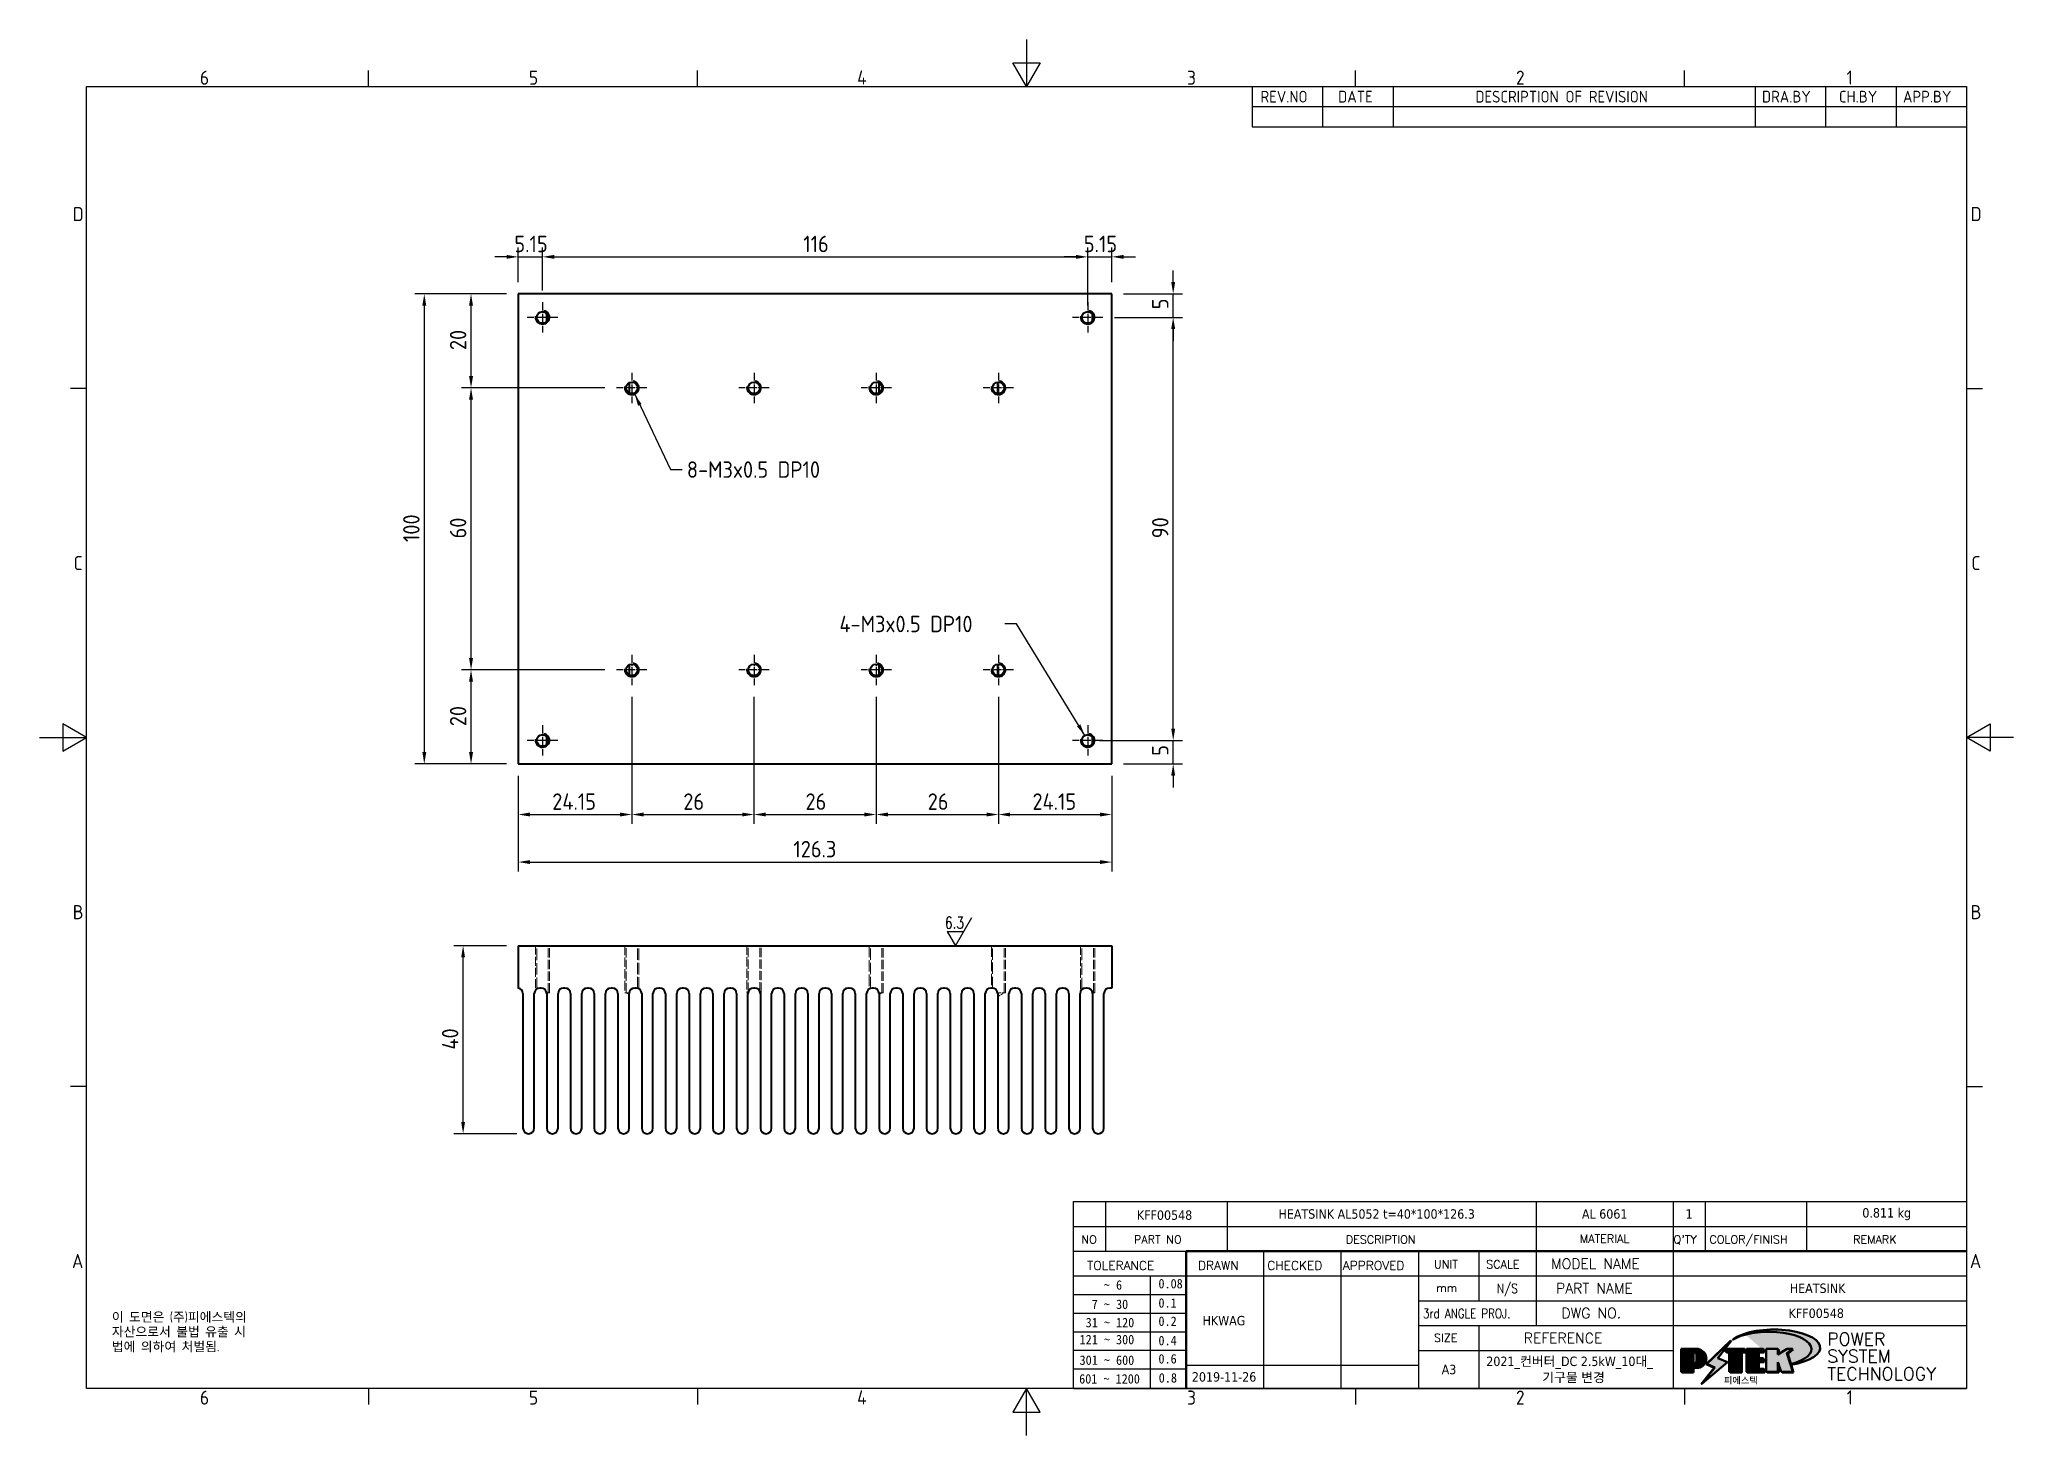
# Model space of a CAD drawing. Header units: millimetres. Extents: x 0 to 420, y 0 to 297.
import ezdxf
from ezdxf.enums import TextEntityAlignment as Align

# ---------------------------------------------------------------- set-up
doc = ezdxf.new("R2010")
doc.units = ezdxf.units.MM
doc.linetypes.add('CHAIN', pattern=[0.3543, 0.2362, -0.0295, 0.0591, -0.0295])
doc.linetypes.add('DASHED', pattern=[0.2067, 0.1654, -0.0413])
doc.layers.get('0').update_dxf_attribs({"color": 3, "lineweight": 25})
for name, color, linetype, lineweight in [('DIM', 4, 'Continuous', 25), ('가려진 것(ISO)', 2, 'DASHED', 18), ('가시적인 것(ISO)', 3, 'Continuous', 40), ('가시적인 좁은 것(ISO)', 3, 'Continuous', 35), ('경계(ISO)', 7, 'Continuous', 25), ('기호(ISO)', 5, 'Continuous', 25), ('제목(ISO)', 5, 'Continuous', 50), ('중심 표식(ISO)', 1, 'Continuous', 25), ('치수(ISO)', 2, 'Continuous', 25), ('해치(ISO)', 7, 'Continuous', 18)]:
    doc.layers.add(name, color=color, linetype=linetype, lineweight=lineweight)
doc.styles.add('HAN_291', font='')
doc.styles.add('HAN_370', font='', dxfattribs={"width": 2})
doc.styles.add('ISO Proportiona M2B', font='isocp.shx')
doc.styles.add('RC_284', font='ROMANC.shx')
doc.styles.add('RC_287', font='ROMANC.shx')
doc.styles.add('RC_292', font='ROMANC.shx')
doc.styles.add('ROMANT_294', font='romant.shx')
doc.styles.add('문자 텍스트_M2B', font='isocp.shx')
doc.styles.add('문자 텍스트_PSTEK_POSCO', font='isocp.shx')
doc.styles.add('치수 텍스트_PSTEK_POSCO', font='isocp.shx')
doc.styles.add('텍스트 스타일198', font='tahoma.ttf')
doc.styles.add('텍스트 스타일333', font='ROMANC.shx', dxfattribs={"width": 0.8})
doc.styles.add('텍스트 스타일492', font='romans.shx', dxfattribs={"width": 0.75})
doc.styles.get('HAN_291').set_extended_font_data('GulimChe')
doc.styles.get('HAN_370').set_extended_font_data('GulimChe')
doc.dimstyles.new('치수_PSTEK_POSCO', dxfattribs={"dimtxt": 3.5, "dimasz": 2.5, "dimexe": 2, "dimexo": 2.5, "dimgap": 1, "dimtad": 1, "dimrnd": 1e-08, "dimdsep": 46, "dimtxsty": '치수 텍스트_PSTEK_POSCO', "dimcen": 0.09, "dimdle": 10, "dimclrd": 7, "dimclre": 7, "dimclrt": 2, "dimadec": 1, "dimazin": 2, "dimtfac": 1, "dimtmove": 0, "dimatfit": 3, "dimfxl": 0, "dimtolj": 1, "dimlwd": -1, "dimlwe": -1, "dimarcsym": 0})
doc.dimstyles.new('치수_PSTEK_POSCO$7', dxfattribs={"dimtxt": 3.5, "dimasz": 2.5, "dimexe": 2, "dimexo": 2.5, "dimgap": 1, "dimtad": 1, "dimrnd": 1e-08, "dimdsep": 46, "dimtxsty": '치수 텍스트_PSTEK_POSCO', "dimcen": 0.09, "dimdle": 10, "dimclrd": 7, "dimclre": 7, "dimclrt": 2, "dimadec": 1, "dimazin": 2, "dimtfac": 1, "dimtmove": 0, "dimatfit": 3, "dimfxl": 0, "dimtolj": 1, "dimlwd": -1, "dimlwe": -1, "dimarcsym": 0})

msp = doc.modelspace()

# ---------------------------------------------------------------- texts
at = {"layer": '기호(ISO)', "color": 2, "char_height": 2.5, "attachment_point": 7, "style": 'ISO Proportiona M2B'}
for s, insert in [('REV.NO', (259.787, 283.583)), ('DATE', (276.314, 283.583)), ('DESCRIPTION OF REVISION', (305.507, 283.583)), ('DRA.BY', (366.476, 283.583)), ('CH.BY', (382.864, 283.583)), ('APP.BY', (396.478, 283.583))]:
    msp.add_mtext(s, dxfattribs=dict(at, insert=insert))
at = {"layer": '기호(ISO)', "color": 2, "char_height": 3.5, "attachment_point": 4, "line_spacing_factor": 0.6125, "style": '치수 텍스트_PSTEK_POSCO'}
for s, insert, width in [('{8-M3x0.5 DP10}', (137.745, 205.502), 33.79106), ('{4-M3x0.5 DP10}', (170.203, 172.647), 34.1829)]:
    msp.add_mtext(s, dxfattribs=dict(at, insert=insert, width=width))
at = {"layer": '기호(ISO)', "color": 7, "insert": (15.395, 26.228), "char_height": 2, "width": 51.24014, "attachment_point": 1, "line_spacing_factor": 0.944221, "style": '문자 텍스트_PSTEK_POSCO'}
msp.add_mtext('{이 도면은 (주)피에스텍의\\P자산으로서 불법 유출 시 \\P법에 의하여 처벌됨.}', dxfattribs=at)

# ---------------------------------------------------------------- blocks, each defined once
blk = doc.blocks.new('경계 Default Border')
at = {"layer": '경계(ISO)'}
for p, q in [((70, 287), (70, 290.4)), ((140, 287), (140, 290.4)), ((280, 287), (280, 290.4)), ((350, 287), (350, 290.4)), ((10, 222.75), (6.6, 222.75)), ((410, 222.75), (413.4, 222.75)), ((10, 74.25), (6.6, 74.25)), ((410, 74.25), (413.4, 74.25)), ((70, 10), (70, 6.6)), ((140, 10), (140, 6.6)), ((280, 10), (280, 6.6)), ((350, 10), (350, 6.6))]:
    blk.add_line(p, q, dxfattribs=at)
at = {"layer": '경계(ISO)', "flags": 128}
for points in [[(210, 297), (210, 287), (207.11, 292), (212.89, 292), (210, 287)], [(10, 10), (10, 287), (410, 287), (410, 10), (10, 10)], [(0, 148.5), (10, 148.5), (5, 151.39), (5, 145.61), (10, 148.5)], [(420, 148.5), (410, 148.5), (415, 151.39), (415, 145.61), (410, 148.5)], [(210, 0), (210, 10), (207.11, 5), (212.89, 5), (210, 10)]]:
    blk.add_lwpolyline(points, dxfattribs=at)
at = {"layer": '경계(ISO)', "color": 2, "char_height": 3, "attachment_point": 7, "style": '문자 텍스트_M2B'}
for s, insert in [('6', (34.14, 287.37)), ('5', (104.14, 287.37)), ('4', (173.97, 287.4)), ('3', (244.17, 287.37)), ('2', (314.13, 287.37)), ('1', (384.49, 287.4)), ('D', (7.08, 258.35)), ('D', (410.88, 258.35)), ('C', (7.24, 184.1)), ('C', (411.04, 184.1)), ('B', (7.08, 109.85)), ('B', (410.88, 109.85)), ('A', (6.91, 35.62)), ('A', (410.71, 35.62)), ('6', (34.14, 6.57)), ('5', (104.14, 6.57)), ('4', (173.97, 6.6)), ('3', (244.17, 6.57)), ('2', (314.13, 6.57)), ('1', (384.49, 6.6))]:
    blk.add_mtext(s, dxfattribs=dict(at, insert=insert))
blk = doc.blocks.new('제목 블록 PSTEK')
for color, points in [(252, [(317.22, 17.06), (322.03, 21.63), (322.28, 21.94), (317.05, 16.98), (318.75, 16.19), (316, 12.72), (316.34, 13), (318.92, 16.27)]), (5, [(321.62, 17.42), (319.53, 18.25), (322.45, 22.02), (317.22, 17.06), (318.92, 16.27), (316.17, 12.8)]), (1, [(324.48, 19.61), (325.24, 19.61), (325.24, 20.26), (321.23, 20.26), (321.23, 19.61), (321.98, 19.61), (321.98, 15.34), (324.48, 15.34)]), (252, [(321.98, 19.61), (321.4, 19.61), (321.4, 19.46), (321.98, 19.46)]), (252, [(324.66, 19.46), (325.42, 19.46), (325.42, 20.11), (325.24, 20.11), (325.24, 19.61), (324.48, 19.61), (324.48, 15.34), (322.16, 15.34), (322.16, 15.19), (324.66, 15.19)]), (1, [(329.23, 20.26), (325.66, 20.26), (325.66, 15.34), (329.36, 15.34), (329.36, 15.99), (328.11, 15.99), (328.11, 17.56), (329.23, 17.56), (329.23, 18.26), (328.11, 18.26), (328.11, 19.61), (329.23, 19.61)]), (252, [(328.29, 19.46), (329.41, 19.46), (329.41, 20.11), (329.23, 20.11), (329.23, 19.61), (328.11, 19.61), (328.11, 18.26), (328.29, 18.26)]), (252, [(328.29, 17.42), (329.41, 17.42), (329.41, 18.11), (329.23, 18.11), (329.23, 17.56), (328.11, 17.56), (328.11, 15.99), (328.29, 15.99)]), (1, [(332.33, 20.26), (329.86, 20.26), (329.86, 15.34), (332.33, 15.34), (332.33, 17.43), (333.07, 15.34), (335.49, 15.34), (334.25, 19.31), (335.44, 20.26), (334.31, 20.26), (332.33, 19)]), (252, [(332.51, 16.93), (332.33, 17.43), (332.33, 15.34), (330.04, 15.34), (330.04, 15.19), (332.51, 15.19)]), (252, [(332.51, 20.11), (332.33, 20.11), (332.33, 19), (332.51, 19.11)]), (252, [(335.62, 20.11), (335.25, 20.11), (334.25, 19.31), (335.49, 15.34), (333.2, 15.34), (333.25, 15.19), (335.66, 15.19), (334.43, 19.16)]), (252, [(329.54, 15.85), (329.36, 15.85), (329.36, 15.34), (325.83, 15.34), (325.83, 15.19), (329.54, 15.19)])]:
    blk.add_hatch(color=color).paths.add_polyline_path(points)
h = blk.add_hatch(color=1)
edge = h.paths.add_edge_path(flags=0)
edge.add_line((314.22, 19.61), (314.22, 17))
edge.add_line((314.22, 17), (314.35, 17))
edge.add_arc((314.35, 17.65), 0.651, 270, 360)
edge.add_line((315, 17.65), (315, 18.96))
edge.add_arc((314.35, 18.96), 0.651, 0, 90)
edge.add_line((314.35, 19.61), (314.22, 19.61))
edge = h.paths.add_edge_path()
edge.add_arc((314.98, 18.29), 1.97, 270, 450)
edge.add_line((314.98, 20.26), (311.77, 20.26))
edge.add_line((311.77, 20.26), (311.77, 15.34))
edge.add_line((311.77, 15.34), (314.22, 15.34))
edge.add_line((314.22, 15.34), (314.22, 16.32))
edge.add_line((314.22, 16.32), (314.98, 16.32))
h = blk.add_hatch(color=252)
edge = h.paths.add_edge_path()
edge.add_arc((314.98, 18.29), 1.97, 270, 406.8279)
edge.add_arc((315.16, 18.14), 1.97, -90, 53.561, ccw=False)
edge.add_line((315.16, 16.17), (314.4, 16.17))
edge.add_line((314.4, 16.17), (314.4, 15.19))
edge.add_line((314.4, 15.19), (311.94, 15.19))
edge.add_line((311.94, 15.19), (311.94, 15.34))
edge.add_line((311.94, 15.34), (314.22, 15.34))
edge.add_line((314.22, 15.34), (314.22, 16.32))
edge.add_line((314.22, 16.32), (314.98, 16.32))
h = blk.add_hatch(color=252)
edge = h.paths.add_edge_path()
edge.add_line((314.4, 19.46), (314.53, 19.46))
edge.add_arc((314.53, 18.81), 0.651, 60.4189, 90, ccw=False)
edge.add_arc((314.35, 18.96), 0.651, 39.9699, 90)
edge.add_line((314.35, 19.61), (314.22, 19.61))
edge.add_line((314.22, 19.61), (314.22, 17))
edge.add_line((314.22, 17), (314.35, 17))
edge.add_arc((314.35, 17.65), 0.651, 270, 274.6931)
edge.add_line((314.4, 17), (314.4, 19.46))
at = {"layer": '해치(ISO)', "true_color": 0x27d1fc}
h = blk.add_hatch(color=140, dxfattribs=at)
edge = h.paths.add_edge_path()
edge.add_ellipse((330.37, 20.16), major_axis=(9.1, 0), ratio=0.40699, start_angle=301.3098, end_angle=507.7437)
edge.add_ellipse((331.53, 20.46), major_axis=(-9.82, 0), ratio=0.39426, start_angle=111.5121, end_angle=334.4703, ccw=False)
edge.add_line((335.14, 16.86), (335.1, 16.99))
at = {"color": 180}
for p, q in [((182.48, 11.79), (182.48, 51.57)), ((182.48, 51.57), (372.48, 51.57)), ((189.27, 51.57), (189.27, 41.01)), ((215.22, 41.01), (215.22, 51.57)), ((280.88, 51.57), (280.88, 41.01)), ((310.09, 51.57), (310.09, 41.01)), ((316.9, 51.57), (316.9, 41.01)), ((338.46, 51.57), (338.46, 41.01)), ((372.48, 51.57), (372.48, 11.79)), ((182.48, 46.29), (372.48, 46.29)), ((182.48, 41.01), (206.45, 41.01)), ((222.94, 11.79), (222.94, 41.01)), ((239.43, 11.79), (239.43, 41.01)), ((255.92, 11.79), (255.92, 41.01)), ((268.69, 41.01), (268.69, 30.45)), ((280.88, 41.01), (280.88, 25.17)), ((310.09, 41.01), (310.09, 11.79)), ((182.48, 35.73), (206.45, 35.73)), ((198.86, 12.03), (198.86, 35.73)), ((206.45, 35.73), (372.48, 35.73)), ((182.48, 31.78), (206.45, 31.78)), ((255.92, 30.45), (372.48, 30.45)), ((182.48, 27.83), (206.45, 27.83)), ((182.48, 23.88), (206.45, 23.88)), ((255.92, 25.17), (372.48, 25.17)), ((268.69, 25.17), (268.69, 11.79)), ((182.48, 19.93), (206.45, 19.93)), ((255.92, 19.89), (310.09, 19.89)), ((182.48, 15.98), (206.45, 15.98)), ((206.45, 16.74), (255.92, 16.74)), ((182.48, 11.79), (372.48, 11.79))]:
    blk.add_line(p, q, dxfattribs=at)
at = {"color": 7, "lineweight": 50}
for p, q in [((206.45, 11.79), (206.45, 41.01)), ((206.45, 41.01), (372.48, 41.01))]:
    blk.add_line(p, q, dxfattribs=at)
at = {"color": 7}
for p, q in [((322.28, 21.94), (317.05, 16.98)), ((322.45, 22.02), (317.22, 17.06)), ((317.22, 17.06), (322.03, 21.63)), ((319.53, 18.25), (322.45, 22.02)), ((322.03, 21.63), (322.28, 21.94)), ((314.98, 20.26), (311.77, 20.26)), ((311.77, 20.26), (311.77, 15.34)), ((314.98, 20.26), (311.77, 20.26)), ((311.77, 20.26), (311.77, 15.34)), ((314.22, 17), (314.22, 19.61)), ((314.22, 19.61), (314.35, 19.61)), ((314.35, 19.61), (314.22, 19.61)), ((314.22, 19.61), (314.22, 17)), ((314.22, 17), (314.22, 19.61)), ((314.22, 19.61), (314.35, 19.61)), ((314.35, 17), (314.22, 17)), ((314.22, 17), (314.35, 17)), ((314.35, 17), (314.22, 17)), ((314.4, 19.46), (314.53, 19.46)), ((314.4, 17), (314.4, 19.46)), ((315, 18.96), (315, 17.65)), ((315, 18.96), (315, 17.65)), ((316.17, 12.8), (321.62, 17.42)), ((317.05, 16.98), (318.75, 16.19)), ((318.92, 16.27), (317.22, 17.06)), ((317.22, 17.06), (318.92, 16.27)), ((321.62, 17.42), (319.53, 18.25)), ((325.24, 20.26), (321.23, 20.26)), ((321.23, 20.26), (321.23, 19.61)), ((325.24, 20.26), (321.23, 20.26)), ((321.23, 20.26), (321.23, 19.61)), ((321.23, 19.61), (321.98, 19.61)), ((321.23, 19.61), (321.98, 19.61)), ((321.4, 19.61), (321.4, 19.46)), ((321.98, 19.61), (321.4, 19.61)), ((321.4, 19.46), (321.98, 19.46)), ((321.98, 19.61), (321.98, 15.34)), ((321.98, 19.46), (321.98, 19.61)), ((321.98, 19.61), (321.98, 15.34)), ((324.48, 19.61), (325.24, 19.61)), ((324.48, 15.34), (324.48, 19.61)), ((325.24, 19.61), (324.48, 19.61)), ((324.48, 19.61), (324.48, 15.34)), ((324.48, 19.61), (325.24, 19.61)), ((324.48, 15.34), (324.48, 19.61)), ((324.66, 19.46), (325.42, 19.46)), ((324.66, 15.19), (324.66, 19.46)), ((325.24, 19.61), (325.24, 20.26)), ((325.24, 19.61), (325.24, 20.26)), ((325.42, 20.11), (325.24, 20.11)), ((325.24, 20.11), (325.24, 19.61)), ((325.42, 19.46), (325.42, 20.11)), ((329.23, 20.26), (325.66, 20.26)), ((325.66, 20.26), (325.66, 15.34)), ((325.66, 20.26), (325.66, 15.34)), ((329.23, 20.26), (325.66, 20.26)), ((328.11, 18.26), (328.11, 19.61)), ((328.11, 19.61), (329.23, 19.61)), ((329.23, 19.61), (328.11, 19.61)), ((328.11, 19.61), (328.11, 18.26)), ((328.11, 18.26), (328.11, 19.61)), ((328.11, 19.61), (329.23, 19.61)), ((329.23, 18.26), (328.11, 18.26)), ((328.11, 18.26), (328.29, 18.26)), ((329.23, 18.26), (328.11, 18.26)), ((328.11, 17.56), (329.23, 17.56)), ((328.11, 15.99), (328.11, 17.56)), ((329.23, 17.56), (328.11, 17.56)), ((328.11, 17.56), (328.11, 15.99)), ((328.11, 17.56), (329.23, 17.56)), ((328.11, 15.99), (328.11, 17.56)), ((328.29, 18.26), (328.29, 19.46)), ((328.29, 19.46), (329.41, 19.46)), ((328.29, 15.99), (328.29, 17.42)), ((328.29, 17.42), (329.41, 17.42)), ((329.23, 19.61), (329.23, 20.26)), ((329.23, 19.61), (329.23, 20.26)), ((329.41, 20.11), (329.23, 20.11)), ((329.23, 20.11), (329.23, 19.61)), ((329.23, 17.56), (329.23, 18.26)), ((329.23, 17.56), (329.23, 18.26)), ((329.41, 18.11), (329.23, 18.11)), ((329.23, 18.11), (329.23, 17.56)), ((329.41, 19.46), (329.41, 20.11)), ((329.41, 17.42), (329.41, 18.11)), ((332.33, 20.26), (329.86, 20.26)), ((329.86, 20.26), (329.86, 15.34)), ((329.86, 20.26), (329.86, 15.34)), ((332.33, 20.26), (329.86, 20.26)), ((334.31, 20.26), (332.33, 19)), ((332.33, 19), (332.33, 20.26)), ((334.31, 20.26), (332.33, 19)), ((332.33, 19), (332.33, 20.26)), ((332.51, 20.11), (332.33, 20.11)), ((332.33, 20.11), (332.33, 19)), ((332.33, 19), (332.51, 19.11)), ((332.33, 17.43), (333.07, 15.34)), ((332.33, 15.34), (332.33, 17.43)), ((332.51, 16.93), (332.33, 17.43)), ((332.33, 17.43), (332.33, 15.34)), ((332.33, 17.43), (333.07, 15.34)), ((332.33, 15.34), (332.33, 17.43)), ((332.51, 19.11), (332.51, 20.11)), ((332.51, 15.19), (332.51, 16.93)), ((334.25, 19.31), (335.44, 20.26)), ((334.25, 19.31), (335.44, 20.26)), ((335.25, 20.11), (334.25, 19.31)), ((335.49, 15.34), (334.25, 19.31)), ((334.25, 19.31), (335.49, 15.34)), ((335.49, 15.34), (334.25, 19.31)), ((335.44, 20.26), (334.31, 20.26)), ((335.44, 20.26), (334.31, 20.26)), ((334.43, 19.16), (335.62, 20.11)), ((335.66, 15.19), (334.43, 19.16)), ((335.62, 20.11), (335.25, 20.11)), ((345.04, 17.5), (344.99, 17.69)), ((311.77, 15.34), (314.22, 15.34)), ((311.77, 15.34), (314.22, 15.34)), ((314.22, 15.34), (311.94, 15.34)), ((311.94, 15.34), (311.94, 15.19)), ((311.94, 15.19), (314.4, 15.19)), ((314.22, 16.32), (314.98, 16.32)), ((314.22, 15.34), (314.22, 16.32)), ((314.98, 16.32), (314.22, 16.32)), ((314.22, 16.32), (314.22, 15.34)), ((314.22, 16.32), (314.98, 16.32)), ((314.22, 15.34), (314.22, 16.32)), ((314.4, 16.17), (315.16, 16.17)), ((314.4, 15.19), (314.4, 16.17)), ((318.75, 16.19), (316, 12.72)), ((316, 12.72), (316.34, 13)), ((318.92, 16.27), (316.17, 12.8)), ((316.34, 13), (318.92, 16.27)), ((321.98, 15.34), (324.48, 15.34)), ((321.98, 15.34), (324.48, 15.34)), ((324.48, 15.34), (322.16, 15.34)), ((322.16, 15.34), (322.16, 15.19)), ((322.16, 15.19), (324.66, 15.19)), ((325.66, 15.34), (329.36, 15.34)), ((325.66, 15.34), (329.36, 15.34)), ((329.36, 15.34), (325.83, 15.34)), ((325.83, 15.34), (325.83, 15.19)), ((325.83, 15.19), (329.54, 15.19)), ((329.36, 15.99), (328.11, 15.99)), ((328.11, 15.99), (328.29, 15.99)), ((329.36, 15.99), (328.11, 15.99)), ((329.36, 15.34), (329.36, 15.99)), ((329.36, 15.34), (329.36, 15.99)), ((329.54, 15.85), (329.36, 15.85)), ((329.36, 15.85), (329.36, 15.34)), ((329.54, 15.19), (329.54, 15.85)), ((329.86, 15.34), (332.33, 15.34)), ((329.86, 15.34), (332.33, 15.34)), ((332.33, 15.34), (330.04, 15.34)), ((330.04, 15.34), (330.04, 15.19)), ((330.04, 15.19), (332.51, 15.19)), ((333.07, 15.34), (335.49, 15.34)), ((333.07, 15.34), (335.49, 15.34)), ((335.49, 15.34), (333.2, 15.34)), ((333.2, 15.34), (333.25, 15.19)), ((333.25, 15.19), (335.66, 15.19))]:
    blk.add_line(p, q, dxfattribs=at)
at = {"color": 5}
for p, q in [((322.45, 22.02), (317.22, 17.06)), ((319.53, 18.25), (322.45, 22.02)), ((316.17, 12.8), (321.62, 17.42)), ((317.22, 17.06), (318.92, 16.27)), ((321.62, 17.42), (319.53, 18.25)), ((318.92, 16.27), (316.17, 12.8))]:
    blk.add_line(p, q, dxfattribs=at)
at = {"color": 1}
for p, q in [((314.98, 20.26), (311.77, 20.26)), ((311.77, 20.26), (311.77, 15.34)), ((314.22, 17), (314.22, 19.61)), ((314.22, 19.61), (314.35, 19.61)), ((314.35, 17), (314.22, 17)), ((315, 18.96), (315, 17.65)), ((325.24, 20.26), (321.23, 20.26)), ((321.23, 20.26), (321.23, 19.61)), ((321.23, 19.61), (321.98, 19.61)), ((321.98, 19.61), (321.98, 15.34)), ((324.48, 19.61), (325.24, 19.61)), ((324.48, 15.34), (324.48, 19.61)), ((325.24, 19.61), (325.24, 20.26)), ((329.23, 20.26), (325.66, 20.26)), ((325.66, 20.26), (325.66, 15.34)), ((328.11, 18.26), (328.11, 19.61)), ((328.11, 19.61), (329.23, 19.61)), ((329.23, 18.26), (328.11, 18.26)), ((328.11, 17.56), (329.23, 17.56)), ((328.11, 15.99), (328.11, 17.56)), ((329.23, 19.61), (329.23, 20.26)), ((329.23, 17.56), (329.23, 18.26)), ((332.33, 20.26), (329.86, 20.26)), ((329.86, 20.26), (329.86, 15.34)), ((334.31, 20.26), (332.33, 19)), ((332.33, 19), (332.33, 20.26)), ((332.33, 17.43), (333.07, 15.34)), ((332.33, 15.34), (332.33, 17.43)), ((334.25, 19.31), (335.44, 20.26)), ((335.49, 15.34), (334.25, 19.31)), ((335.44, 20.26), (334.31, 20.26)), ((311.77, 15.34), (314.22, 15.34)), ((314.22, 16.32), (314.98, 16.32)), ((314.22, 15.34), (314.22, 16.32)), ((321.98, 15.34), (324.48, 15.34)), ((325.66, 15.34), (329.36, 15.34)), ((329.36, 15.99), (328.11, 15.99)), ((329.36, 15.34), (329.36, 15.99)), ((329.86, 15.34), (332.33, 15.34)), ((333.07, 15.34), (335.49, 15.34))]:
    blk.add_line(p, q, dxfattribs=at)
at = {"color": 7}
for centre, radius, start, end in [((314.35, 18.96), 0.651, 0, 90), ((314.35, 18.96), 0.651, 39.9699, 90), ((314.35, 18.96), 0.651, 0, 90), ((314.35, 17.65), 0.651, 270, 0), ((314.35, 17.65), 0.651, 270, 0), ((314.35, 17.65), 0.651, 270, 274.6931), ((314.53, 18.81), 0.651, 60.4189, 90), ((314.98, 18.29), 1.97, 270, 90), ((314.98, 18.29), 1.97, 270, 90), ((314.98, 18.29), 1.97, 270, 46.8279), ((315.16, 18.14), 1.97, 270, 53.561)]:
    blk.add_arc(centre, radius, start, end, dxfattribs=at)
at = {"color": 1}
for centre, radius, start, end in [((314.35, 18.96), 0.651, 0, 90), ((314.35, 17.65), 0.651, 270, 0), ((314.98, 18.29), 1.97, 270, 90)]:
    blk.add_arc(centre, radius, start, end, dxfattribs=at)
at = {"layer": '제목(ISO)', "lineweight": 18}
blk.add_line((182.48, 35.73), (182.48, 11.79), dxfattribs=at)
at = {"layer": '제목(ISO)'}
for p, q in [((322.28, 21.94), (317.05, 16.98)), ((322.45, 22.02), (317.22, 17.06)), ((317.22, 17.06), (322.03, 21.63)), ((319.53, 18.25), (322.45, 22.02)), ((322.03, 21.63), (322.28, 21.94)), ((314.98, 20.26), (311.77, 20.26)), ((311.77, 20.26), (311.77, 15.34)), ((314.22, 17), (314.22, 19.61)), ((314.22, 19.61), (314.35, 19.61)), ((314.35, 19.61), (314.22, 19.61)), ((314.22, 19.61), (314.22, 17)), ((314.35, 17), (314.22, 17)), ((314.22, 17), (314.35, 17)), ((314.4, 19.46), (314.53, 19.46)), ((314.4, 17), (314.4, 19.46)), ((315, 18.96), (315, 17.65)), ((316.17, 12.8), (321.62, 17.42)), ((317.05, 16.98), (318.75, 16.19)), ((317.22, 17.06), (318.92, 16.27)), ((318.92, 16.27), (317.22, 17.06)), ((321.62, 17.42), (319.53, 18.25)), ((325.24, 20.26), (321.23, 20.26)), ((321.23, 20.26), (321.23, 19.61)), ((321.23, 19.61), (321.98, 19.61)), ((321.98, 19.61), (321.4, 19.61)), ((321.4, 19.61), (321.4, 19.46)), ((321.4, 19.46), (321.98, 19.46)), ((321.98, 19.61), (321.98, 15.34)), ((321.98, 19.46), (321.98, 19.61)), ((324.48, 19.61), (325.24, 19.61)), ((324.48, 15.34), (324.48, 19.61)), ((325.24, 19.61), (324.48, 19.61)), ((324.48, 19.61), (324.48, 15.34)), ((324.66, 19.46), (325.42, 19.46)), ((324.66, 15.19), (324.66, 19.46)), ((325.24, 19.61), (325.24, 20.26)), ((325.42, 20.11), (325.24, 20.11)), ((325.24, 20.11), (325.24, 19.61)), ((325.42, 19.46), (325.42, 20.11)), ((329.23, 20.26), (325.66, 20.26)), ((325.66, 20.26), (325.66, 15.34)), ((328.11, 18.26), (328.11, 19.61)), ((328.11, 19.61), (329.23, 19.61)), ((329.23, 19.61), (328.11, 19.61)), ((328.11, 19.61), (328.11, 18.26)), ((329.23, 18.26), (328.11, 18.26)), ((328.11, 18.26), (328.29, 18.26)), ((328.11, 15.99), (328.11, 17.56)), ((328.11, 17.56), (329.23, 17.56)), ((329.23, 17.56), (328.11, 17.56)), ((328.11, 17.56), (328.11, 15.99)), ((328.29, 19.46), (329.41, 19.46)), ((328.29, 18.26), (328.29, 19.46)), ((328.29, 17.42), (329.41, 17.42)), ((328.29, 15.99), (328.29, 17.42)), ((329.23, 19.61), (329.23, 20.26)), ((329.41, 20.11), (329.23, 20.11)), ((329.23, 20.11), (329.23, 19.61)), ((329.23, 17.56), (329.23, 18.26)), ((329.41, 18.11), (329.23, 18.11)), ((329.23, 18.11), (329.23, 17.56)), ((329.41, 19.46), (329.41, 20.11)), ((329.41, 17.42), (329.41, 18.11)), ((332.33, 20.26), (329.86, 20.26)), ((329.86, 20.26), (329.86, 15.34)), ((334.31, 20.26), (332.33, 19)), ((332.33, 19), (332.33, 20.26)), ((332.51, 20.11), (332.33, 20.11)), ((332.33, 20.11), (332.33, 19)), ((332.33, 19), (332.51, 19.11)), ((332.33, 15.34), (332.33, 17.43)), ((332.33, 17.43), (333.07, 15.34)), ((332.51, 16.93), (332.33, 17.43)), ((332.33, 17.43), (332.33, 15.34)), ((332.51, 19.11), (332.51, 20.11)), ((332.51, 15.19), (332.51, 16.93)), ((334.25, 19.31), (335.44, 20.26)), ((335.25, 20.11), (334.25, 19.31)), ((335.49, 15.34), (334.25, 19.31)), ((334.25, 19.31), (335.49, 15.34)), ((335.44, 20.26), (334.31, 20.26)), ((334.43, 19.16), (335.62, 20.11)), ((335.66, 15.19), (334.43, 19.16)), ((335.62, 20.11), (335.25, 20.11)), ((311.77, 15.34), (314.22, 15.34)), ((314.22, 15.34), (311.94, 15.34)), ((311.94, 15.34), (311.94, 15.19)), ((311.94, 15.19), (314.4, 15.19)), ((314.22, 15.34), (314.22, 16.32)), ((314.22, 16.32), (314.98, 16.32)), ((314.98, 16.32), (314.22, 16.32)), ((314.22, 16.32), (314.22, 15.34)), ((314.4, 15.19), (314.4, 16.17)), ((314.4, 16.17), (315.16, 16.17)), ((318.75, 16.19), (316, 12.72)), ((316, 12.72), (316.34, 13)), ((318.92, 16.27), (316.17, 12.8)), ((316.34, 13), (318.92, 16.27)), ((321.98, 15.34), (324.48, 15.34)), ((324.48, 15.34), (322.16, 15.34)), ((322.16, 15.34), (322.16, 15.19)), ((322.16, 15.19), (324.66, 15.19)), ((325.66, 15.34), (329.36, 15.34)), ((329.36, 15.34), (325.83, 15.34)), ((325.83, 15.34), (325.83, 15.19)), ((325.83, 15.19), (329.54, 15.19)), ((329.36, 15.99), (328.11, 15.99)), ((328.11, 15.99), (328.29, 15.99)), ((329.36, 15.34), (329.36, 15.99)), ((329.54, 15.85), (329.36, 15.85)), ((329.36, 15.85), (329.36, 15.34)), ((329.54, 15.19), (329.54, 15.85)), ((329.86, 15.34), (332.33, 15.34)), ((332.33, 15.34), (330.04, 15.34)), ((330.04, 15.34), (330.04, 15.19)), ((330.04, 15.19), (332.51, 15.19)), ((333.07, 15.34), (335.49, 15.34)), ((335.49, 15.34), (333.2, 15.34)), ((333.2, 15.34), (333.25, 15.19)), ((333.25, 15.19), (335.66, 15.19))]:
    blk.add_line(p, q, dxfattribs=at)
at = {"layer": '제목(ISO)', "color": 4}
blk.add_line((335.14, 16.86), (335.1, 16.99), dxfattribs=at)
at = {"layer": '제목(ISO)'}
for centre, radius, start, end in [((314.35, 18.96), 0.651, 0, 90), ((314.35, 18.96), 0.651, 39.9699, 90), ((314.35, 17.65), 0.651, 270, 0), ((314.35, 17.65), 0.651, 270, 274.6931), ((314.53, 18.81), 0.651, 60.4189, 90), ((314.98, 18.29), 1.97, 46.8279, 90), ((314.98, 18.29), 1.97, 270, 46.8279), ((314.98, 18.29), 1.97, 270, 46.8279), ((315.16, 18.14), 1.97, 270, 53.561)]:
    blk.add_arc(centre, radius, start, end, dxfattribs=at)
at = {"layer": '제목(ISO)', "color": 4}
for centre, major_axis, ratio, start_param, end_param in [((331.53, 20.46), (9.82, 0), 0.39426, 5.087845, 8.9792), ((330.37, 20.16), (9.1, 0), 0.40699, 5.258849, 8.861799)]:
    blk.add_ellipse(centre, major_axis=major_axis, ratio=ratio, start_param=start_param, end_param=end_param, dxfattribs=at)
at = {"color": 2}
for s, height, style, p in [('NO', 1.742, 'RC_284', (184.14, 42.62)), ('PART NO', 1.742, 'RC_284', (195.34, 42.62)), ('DESCRIPTION', 1.7424, 'RC_284', (240.4, 42.62)), ("Q'TY", 1.742, 'RC_284', (310.14, 42.62)), ('COLOR/FINISH', 1.7424, 'RC_284', (317.77, 42.62)), ('REMARK', 1.742, 'RC_284', (348.35, 42.62)), (' TOLERANCE', 1.9, 'RC_287', (184.09, 37.01)), ('DRAWN', 1.9, 'RC_287', (208.98, 37.01)), ('CHECKED', 1.9, 'RC_287', (223.69, 37.01)), ('APPROVED', 1.9, 'RC_287', (239.78, 37.01)), ('UNIT', 1.742, 'RC_284', (259.17, 37.34)), ('SCALE', 1.742, 'RC_284', (270.29, 37.34)), ('MODEL NAME', 2.178, 'RC_292', (284.1, 37.25)), ('    ~ 6', 2, 'HAN_291', (183.77, 32.82)), ('0.08', 2, 'HAN_291', (200.55, 33.1)), ('PART NAME', 2.178, 'RC_292', (285.14, 32.03)), ('  7 ~ 30', 2, 'HAN_291', (183.77, 28.71)), ('0.1', 2, 'HAN_291', (200.55, 28.99)), ('mm', 1.742, 'RC_284', (259.65, 32.35)), (' 31 ~ 120', 2, 'HAN_291', (183.77, 24.83)), ('0.2', 2, 'HAN_291', (200.55, 25.11)), (' DWG NO.', 2.178, 'RC_292', (284.81, 26.75)), ('121 ~ 300', 2, 'HAN_291', (183.77, 21.21)), ('0.4', 2, 'HAN_291', (200.55, 21)), ('SIZE', 1.742, 'RC_284', (259.17, 21.69)), ('REFERENCE', 2.178, 'RC_292', (278.27, 21.43)), ('301 ~ 600', 2, 'HAN_291', (183.77, 16.83)), ('0.6', 2, 'HAN_291', (200.55, 17.12)), ('601 ~ 1200', 2, 'HAN_291', (183.68, 12.85)), ('0.8', 2, 'HAN_291', (200.61, 13.06))]:
    blk.add_text(s, height=height, dxfattribs=dict(at, style=style)).set_placement(p)
at = {"color": 2, "style": 'RC_284'}
blk.add_text('MATERIAL', height=1.742, dxfattribs=at).set_placement((295.48, 43.65), align=Align.MIDDLE_CENTER)
at = {"color": 7, "style": '텍스트 스타일333', "width": 0.8}
blk.add_text('N/S', height=2, dxfattribs=at).set_placement((274.78, 33.09), align=Align.MIDDLE_CENTER)
at = {"color": 2, "style": '텍스트 스타일333', "width": 0.8}
blk.add_text('3rd ANGLE PROJ.', height=2, dxfattribs=at).set_placement((256.84, 26.76))
at = {"color": 7, "style": 'ROMANT_294'}
for s, p in [('POWER', (342.83, 20.97)), ('SYSTEM', (342.83, 17.33)), ('TECHNOLOGY', (342.83, 13.57))]:
    blk.add_text(s, height=2.7, dxfattribs=at).set_placement(p)
at = {"color": 7, "insert": (320.85, 14.21), "char_height": 1.4, "attachment_point": 1, "line_spacing_factor": 0.332, "style": 'HAN_370'}
blk.add_mtext('\\fHY견고딕|b0|i0;\\H1.4000;피에스텍', dxfattribs=at)
at = {"layer": '제목(ISO)', "color": 7, "style": '텍스트 스타일198'}
for tag, p in [('질량\\P3;_001', (350.3, 48.16)), ('부품_번호_001', (195.97, 47.68)), ('설명_001', (226.09, 47.92)), ('재질_001', (290.65, 47.93)), ("3._Q'TY_001", (312.71, 47.92)), ('제목_001', (334.88, 32.12)), ('설계자_001', (209.94, 25.23)), ('부품_번호_001', (334.63, 26.81)), ('시트_크기_001', (260.81, 14.84)), ('프로젝트_001', (270.3, 16.58)), ('작성_날짜_001', (207.66, 13.27)), ('프로젝트_002', (282.22, 13.15))]:
    blk.add_attdef(tag, p, '', height=2, dxfattribs=at)
for tag, p in [('4._COLOR', (327.68, 48.93)), ('1._MODEL_NAME', (341.23, 38.37)), ('점검자', (231.18, 26.23)), ('엔지니어링_승인자', (247.67, 26.23)), ('점검_날짜', (231.18, 14.27)), ('엔지니어링_승인_날짜', (247.67, 14.27))]:
    blk.add_attdef(tag, text='', height=2, dxfattribs=at).set_placement(p, align=Align.MIDDLE_CENTER)
blk = doc.blocks.new('*D21')
at = {"layer": 'Defpoints', "color": 0, "transparency": 16777216}
for p in [(107.02, 250.75), (101.87, 242.88), (107.02, 241.11)]:
    blk.add_point(p, dxfattribs=at)
at = {"layer": '치수(ISO)', "color": 7, "transparency": 16777216}
for p, q in [((101.87, 245.38), (101.87, 252.75)), ((107.02, 243.61), (107.02, 252.75)), ((99.37, 250.75), (96.87, 250.75)), ((101.87, 250.75), (107.02, 250.75)), ((109.52, 250.75), (112.02, 250.75))]:
    blk.add_line(p, q, dxfattribs=at)
for points in [[(99.37, 251.17), (99.37, 250.34), (101.87, 250.75)], [(109.52, 251.17), (109.52, 250.34), (107.02, 250.75)]]:
    blk.add_solid(points, dxfattribs=at)
at = {"layer": '치수(ISO)', "color": 2, "transparency": 16777216, "insert": (101.05, 253.5), "char_height": 3.5, "attachment_point": 4, "style": '치수 텍스트_PSTEK_POSCO'}
blk.add_mtext('\\A1;5.15', dxfattribs=at)
blk = doc.blocks.new('*D22')
at = {"layer": 'Defpoints', "color": 0, "transparency": 16777216}
for p in [(223.02, 250.75), (107.02, 241.11), (223.02, 237.88)]:
    blk.add_point(p, dxfattribs=at)
at = {"layer": '치수(ISO)', "color": 7, "transparency": 16777216}
for p, q in [((107.02, 243.61), (107.02, 252.75)), ((223.02, 240.38), (223.02, 252.75)), ((109.52, 250.75), (220.52, 250.75))]:
    blk.add_line(p, q, dxfattribs=at)
for points in [[(109.52, 251.17), (109.52, 250.34), (107.02, 250.75)], [(220.52, 251.17), (220.52, 250.34), (223.02, 250.75)]]:
    blk.add_solid(points, dxfattribs=at)
at = {"layer": '치수(ISO)', "color": 2, "transparency": 16777216, "insert": (162.5, 253.5), "char_height": 3.5, "attachment_point": 4, "style": '치수 텍스트_PSTEK_POSCO'}
blk.add_mtext('\\A1;116', dxfattribs=at)
blk = doc.blocks.new('*D23')
at = {"layer": 'Defpoints', "color": 0, "transparency": 16777216}
for p in [(228.17, 250.75), (228.17, 242.88), (223.02, 237.88)]:
    blk.add_point(p, dxfattribs=at)
at = {"layer": '치수(ISO)', "color": 7, "transparency": 16777216}
for p, q in [((223.02, 240.38), (223.02, 252.75)), ((228.17, 245.38), (228.17, 252.75)), ((220.52, 250.75), (218.02, 250.75)), ((223.02, 250.75), (228.17, 250.75)), ((230.67, 250.75), (233.17, 250.75))]:
    blk.add_line(p, q, dxfattribs=at)
for points in [[(220.52, 251.17), (220.52, 250.34), (223.02, 250.75)], [(230.67, 251.17), (230.67, 250.34), (228.17, 250.75)]]:
    blk.add_solid(points, dxfattribs=at)
at = {"layer": '치수(ISO)', "color": 2, "transparency": 16777216, "insert": (222.2, 253.5), "char_height": 3.5, "attachment_point": 4, "style": '치수 텍스트_PSTEK_POSCO'}
blk.add_mtext('\\A1;5.15', dxfattribs=at)
blk = doc.blocks.new('*D24')
at = {"layer": 'Defpoints', "color": 0, "transparency": 16777216}
for p in [(91.82, 242.88), (101.87, 242.88), (122.79, 222.88)]:
    blk.add_point(p, dxfattribs=at)
at = {"layer": '치수(ISO)', "color": 7, "transparency": 16777216}
for p, q in [((99.37, 242.88), (89.82, 242.88)), ((91.82, 225.38), (91.82, 240.38)), ((120.29, 222.88), (89.82, 222.88))]:
    blk.add_line(p, q, dxfattribs=at)
for points in [[(91.4, 240.38), (92.24, 240.38), (91.82, 242.88)], [(91.4, 225.38), (92.24, 225.38), (91.82, 222.88)]]:
    blk.add_solid(points, dxfattribs=at)
at = {"layer": '치수(ISO)', "color": 2, "transparency": 16777216, "insert": (89.07, 230.92), "char_height": 3.5, "attachment_point": 4, "rotation": 90, "style": '치수 텍스트_PSTEK_POSCO'}
blk.add_mtext('\\A1;20', dxfattribs=at)
blk = doc.blocks.new('*D25')
at = {"layer": 'Defpoints', "color": 0, "transparency": 16777216}
for p in [(91.82, 222.88), (122.79, 222.88), (122.79, 162.88)]:
    blk.add_point(p, dxfattribs=at)
at = {"layer": '치수(ISO)', "color": 7, "transparency": 16777216}
for p, q in [((120.29, 222.88), (89.82, 222.88)), ((91.82, 165.38), (91.82, 220.38)), ((120.29, 162.88), (89.82, 162.88))]:
    blk.add_line(p, q, dxfattribs=at)
for points in [[(91.4, 220.38), (92.24, 220.38), (91.82, 222.88)], [(91.4, 165.38), (92.24, 165.38), (91.82, 162.88)]]:
    blk.add_solid(points, dxfattribs=at)
at = {"layer": '치수(ISO)', "color": 2, "transparency": 16777216, "insert": (89.07, 190.86), "char_height": 3.5, "attachment_point": 4, "rotation": 90, "style": '치수 텍스트_PSTEK_POSCO'}
blk.add_mtext('\\A1;60', dxfattribs=at)
blk = doc.blocks.new('*D26')
at = {"layer": 'Defpoints', "color": 0, "transparency": 16777216}
for p in [(91.82, 162.88), (122.79, 162.88), (101.87, 142.88)]:
    blk.add_point(p, dxfattribs=at)
at = {"layer": '치수(ISO)', "color": 7, "transparency": 16777216}
for p, q in [((120.29, 162.88), (89.82, 162.88)), ((91.82, 145.38), (91.82, 160.38)), ((99.37, 142.88), (89.82, 142.88))]:
    blk.add_line(p, q, dxfattribs=at)
for points in [[(91.4, 160.38), (92.24, 160.38), (91.82, 162.88)], [(91.4, 145.38), (92.24, 145.38), (91.82, 142.88)]]:
    blk.add_solid(points, dxfattribs=at)
at = {"layer": '치수(ISO)', "color": 2, "transparency": 16777216, "insert": (89.07, 150.9), "char_height": 3.5, "attachment_point": 4, "rotation": 90, "style": '치수 텍스트_PSTEK_POSCO'}
blk.add_mtext('\\A1;20', dxfattribs=at)
blk = doc.blocks.new('*D27')
at = {"layer": 'Defpoints', "color": 0, "transparency": 16777216}
for p in [(223.02, 147.88), (241.21, 147.88), (228.17, 142.88)]:
    blk.add_point(p, dxfattribs=at)
at = {"layer": '치수(ISO)', "color": 7, "transparency": 16777216}
for p, q in [((241.21, 150.38), (241.21, 152.88)), ((225.52, 147.88), (243.21, 147.88)), ((241.21, 142.88), (241.21, 147.88)), ((230.67, 142.88), (243.21, 142.88)), ((241.21, 140.38), (241.21, 137.88))]:
    blk.add_line(p, q, dxfattribs=at)
for points in [[(240.79, 150.38), (241.63, 150.38), (241.21, 147.88)], [(240.79, 140.38), (241.63, 140.38), (241.21, 142.88)]]:
    blk.add_solid(points, dxfattribs=at)
at = {"layer": '치수(ISO)', "color": 2, "transparency": 16777216, "insert": (238.46, 144.61), "char_height": 3.5, "attachment_point": 4, "rotation": 90, "style": '치수 텍스트_PSTEK_POSCO'}
blk.add_mtext('\\A1;5', dxfattribs=at)
blk = doc.blocks.new('*D28')
at = {"layer": 'Defpoints', "color": 0, "transparency": 16777216}
for p in [(228.17, 242.88), (241.21, 242.88), (226.25, 237.88)]:
    blk.add_point(p, dxfattribs=at)
at = {"layer": '치수(ISO)', "color": 7, "transparency": 16777216}
for p, q in [((241.21, 245.38), (241.21, 247.88)), ((230.67, 242.88), (243.21, 242.88)), ((241.21, 237.88), (241.21, 242.88)), ((228.75, 237.88), (243.21, 237.88)), ((241.21, 235.38), (241.21, 232.88))]:
    blk.add_line(p, q, dxfattribs=at)
for points in [[(240.79, 245.38), (241.63, 245.38), (241.21, 242.88)], [(240.79, 235.38), (241.63, 235.38), (241.21, 237.88)]]:
    blk.add_solid(points, dxfattribs=at)
at = {"layer": '치수(ISO)', "color": 2, "transparency": 16777216, "insert": (238.46, 239.61), "char_height": 3.5, "attachment_point": 4, "rotation": 90, "style": '치수 텍스트_PSTEK_POSCO'}
blk.add_mtext('\\A1;5', dxfattribs=at)
blk = doc.blocks.new('*D29')
at = {"layer": 'Defpoints', "color": 0, "transparency": 16777216}
for p in [(226.25, 237.88), (241.21, 237.88), (223.02, 147.88)]:
    blk.add_point(p, dxfattribs=at)
at = {"layer": '치수(ISO)', "color": 7, "transparency": 16777216}
for p, q in [((228.75, 237.88), (243.21, 237.88)), ((241.21, 150.38), (241.21, 235.38)), ((225.52, 147.88), (243.21, 147.88))]:
    blk.add_line(p, q, dxfattribs=at)
for points in [[(240.79, 235.38), (241.63, 235.38), (241.21, 237.88)], [(240.79, 150.38), (241.63, 150.38), (241.21, 147.88)]]:
    blk.add_solid(points, dxfattribs=at)
at = {"layer": '치수(ISO)', "color": 2, "transparency": 16777216, "insert": (238.46, 190.89), "char_height": 3.5, "attachment_point": 4, "rotation": 90, "style": '치수 텍스트_PSTEK_POSCO'}
blk.add_mtext('\\A1;90', dxfattribs=at)
blk = doc.blocks.new('*D30')
at = {"layer": 'Defpoints', "color": 0, "transparency": 16777216}
for p in [(126.02, 159.65), (101.87, 142.88), (126.02, 132.11)]:
    blk.add_point(p, dxfattribs=at)
at = {"layer": '치수(ISO)', "color": 7, "transparency": 16777216}
for p, q in [((126.02, 157.15), (126.02, 130.11)), ((101.87, 140.38), (101.87, 130.11)), ((104.37, 132.11), (123.52, 132.11))]:
    blk.add_line(p, q, dxfattribs=at)
for points in [[(104.37, 132.53), (104.37, 131.7), (101.87, 132.11)], [(123.52, 132.53), (123.52, 131.7), (126.02, 132.11)]]:
    blk.add_solid(points, dxfattribs=at)
at = {"layer": '치수(ISO)', "color": 2, "transparency": 16777216, "insert": (109.1, 134.86), "char_height": 3.5, "attachment_point": 4, "style": '치수 텍스트_PSTEK_POSCO'}
blk.add_mtext('\\A1;24.15', dxfattribs=at)
blk = doc.blocks.new('*D31')
at = {"layer": 'Defpoints', "color": 0, "transparency": 16777216}
for p in [(126.02, 159.65), (152.02, 159.65), (152.02, 132.11)]:
    blk.add_point(p, dxfattribs=at)
at = {"layer": '치수(ISO)', "color": 7, "transparency": 16777216}
for p, q in [((126.02, 157.15), (126.02, 130.11)), ((152.02, 157.15), (152.02, 130.11)), ((128.52, 132.11), (149.52, 132.11))]:
    blk.add_line(p, q, dxfattribs=at)
for points in [[(128.52, 132.53), (128.52, 131.7), (126.02, 132.11)], [(149.52, 132.53), (149.52, 131.7), (152.02, 132.11)]]:
    blk.add_solid(points, dxfattribs=at)
at = {"layer": '치수(ISO)', "color": 2, "transparency": 16777216, "insert": (136.98, 134.86), "char_height": 3.5, "attachment_point": 4, "style": '치수 텍스트_PSTEK_POSCO'}
blk.add_mtext('\\A1;26', dxfattribs=at)
blk = doc.blocks.new('*D32')
at = {"layer": 'Defpoints', "color": 0, "transparency": 16777216}
for p in [(152.02, 159.65), (178.02, 159.65), (178.02, 132.11)]:
    blk.add_point(p, dxfattribs=at)
at = {"layer": '치수(ISO)', "color": 7, "transparency": 16777216}
for p, q in [((152.02, 157.15), (152.02, 130.11)), ((178.02, 157.15), (178.02, 130.11)), ((154.52, 132.11), (175.52, 132.11))]:
    blk.add_line(p, q, dxfattribs=at)
for points in [[(154.52, 132.53), (154.52, 131.7), (152.02, 132.11)], [(175.52, 132.53), (175.52, 131.7), (178.02, 132.11)]]:
    blk.add_solid(points, dxfattribs=at)
at = {"layer": '치수(ISO)', "color": 2, "transparency": 16777216, "insert": (162.98, 134.86), "char_height": 3.5, "attachment_point": 4, "style": '치수 텍스트_PSTEK_POSCO'}
blk.add_mtext('\\A1;26', dxfattribs=at)
blk = doc.blocks.new('*D33')
at = {"layer": 'Defpoints', "color": 0, "transparency": 16777216}
for p in [(178.02, 159.65), (204.02, 159.65), (204.02, 132.11)]:
    blk.add_point(p, dxfattribs=at)
at = {"layer": '치수(ISO)', "color": 7, "transparency": 16777216}
for p, q in [((178.02, 157.15), (178.02, 130.11)), ((204.02, 157.15), (204.02, 130.11)), ((180.52, 132.11), (201.52, 132.11))]:
    blk.add_line(p, q, dxfattribs=at)
for points in [[(180.52, 132.53), (180.52, 131.7), (178.02, 132.11)], [(201.52, 132.53), (201.52, 131.7), (204.02, 132.11)]]:
    blk.add_solid(points, dxfattribs=at)
at = {"layer": '치수(ISO)', "color": 2, "transparency": 16777216, "insert": (188.98, 134.86), "char_height": 3.5, "attachment_point": 4, "style": '치수 텍스트_PSTEK_POSCO'}
blk.add_mtext('\\A1;26', dxfattribs=at)
blk = doc.blocks.new('*D34')
at = {"layer": 'Defpoints', "color": 0, "transparency": 16777216}
for p in [(204.02, 159.65), (228.17, 142.88), (228.17, 132.11)]:
    blk.add_point(p, dxfattribs=at)
at = {"layer": '치수(ISO)', "color": 7, "transparency": 16777216}
for p, q in [((204.02, 157.15), (204.02, 130.11)), ((228.17, 140.38), (228.17, 130.11)), ((206.52, 132.11), (225.67, 132.11))]:
    blk.add_line(p, q, dxfattribs=at)
for points in [[(206.52, 132.53), (206.52, 131.7), (204.02, 132.11)], [(225.67, 132.53), (225.67, 131.7), (228.17, 132.11)]]:
    blk.add_solid(points, dxfattribs=at)
at = {"layer": '치수(ISO)', "color": 2, "transparency": 16777216, "insert": (211.27, 134.86), "char_height": 3.5, "attachment_point": 4, "style": '치수 텍스트_PSTEK_POSCO'}
blk.add_mtext('\\A1;24.15', dxfattribs=at)
blk = doc.blocks.new('*D35')
at = {"layer": 'Defpoints', "color": 0, "transparency": 16777216}
for p in [(101.87, 242.88), (81.87, 142.88), (101.87, 142.88)]:
    blk.add_point(p, dxfattribs=at)
at = {"layer": '치수(ISO)', "color": 7, "transparency": 16777216}
for p, q in [((99.37, 242.88), (79.87, 242.88)), ((81.87, 240.38), (81.87, 145.38)), ((99.37, 142.88), (79.87, 142.88))]:
    blk.add_line(p, q, dxfattribs=at)
for points in [[(81.46, 240.38), (82.29, 240.38), (81.87, 242.88)], [(81.46, 145.38), (82.29, 145.38), (81.87, 142.88)]]:
    blk.add_solid(points, dxfattribs=at)
at = {"layer": '치수(ISO)', "color": 2, "transparency": 16777216, "insert": (79.12, 190.08), "char_height": 3.5, "attachment_point": 4, "rotation": 90, "style": '치수 텍스트_PSTEK_POSCO'}
blk.add_mtext('\\A1;100', dxfattribs=at)
blk = doc.blocks.new('*D36')
at = {"layer": 'Defpoints', "color": 0, "transparency": 16777216}
for p in [(101.87, 142.88), (228.17, 142.88), (228.17, 122)]:
    blk.add_point(p, dxfattribs=at)
at = {"layer": '치수(ISO)', "color": 7, "transparency": 16777216}
for p, q in [((101.87, 140.38), (101.87, 120)), ((228.17, 140.38), (228.17, 120)), ((104.37, 122), (225.67, 122))]:
    blk.add_line(p, q, dxfattribs=at)
for points in [[(104.37, 122.41), (104.37, 121.58), (101.87, 122)], [(225.67, 122.41), (225.67, 121.58), (228.17, 122)]]:
    blk.add_solid(points, dxfattribs=at)
at = {"layer": '치수(ISO)', "color": 2, "transparency": 16777216, "insert": (160.4, 124.75), "char_height": 3.5, "attachment_point": 4, "style": '치수 텍스트_PSTEK_POSCO'}
blk.add_mtext('\\A1;126.3', dxfattribs=at)
blk = doc.blocks.new('*D37')
at = {"layer": 'Defpoints', "color": 0, "transparency": 16777216}
for p in [(90.13, 104.21), (101.87, 104.21), (104.07, 64.21)]:
    blk.add_point(p, dxfattribs=at)
at = {"layer": '치수(ISO)', "color": 7, "transparency": 16777216}
for p, q in [((99.37, 104.21), (88.13, 104.21)), ((90.13, 66.71), (90.13, 101.71)), ((101.57, 64.21), (88.13, 64.21))]:
    blk.add_line(p, q, dxfattribs=at)
for points in [[(89.72, 101.71), (90.55, 101.71), (90.13, 104.21)], [(89.72, 66.71), (90.55, 66.71), (90.13, 64.21)]]:
    blk.add_solid(points, dxfattribs=at)
at = {"layer": '치수(ISO)', "color": 2, "transparency": 16777216, "insert": (87.38, 82.1), "char_height": 3.5, "attachment_point": 4, "rotation": 90, "style": '치수 텍스트_PSTEK_POSCO'}
blk.add_mtext('\\A1;40', dxfattribs=at)
blk = doc.blocks.new('다듬질2')
at = {"layer": 'DIM', "color": 1, "linetype": 'Continuous'}
for p, q in [((-2.6, 0), (-0.87, -3)), ((-2.6, 0), (0.87, 0)), ((-0.87, -3), (2.6, 3))]:
    blk.add_line(p, q, dxfattribs=at)
at = {"layer": 'DIM', "color": 2, "style": '텍스트 스타일492', "width": 0.75}
blk.add_text('6.3', height=2.5, dxfattribs=at).set_placement((0.94, 0.63), align=Align.RIGHT)

# ---------------------------------------------------------------- dimensions: what is measured, and where the dimension line sits
at = {"layer": '치수(ISO)', "color": 7}
for base, p1, p2, angle, override, picture, middle in [((107.024, 250.753), (101.874, 242.881), (107.024, 241.111), 180, {"dimdec": 2, "dimtp": 0, "dimtm": 0, "dimtdec": 2, "dimtofl": 1, "dimatfit": 1}, '*D21', (104.449, 250.753)), ((223.024, 250.753), (107.024, 241.111), (223.024, 237.881), 180, {"dimdec": 2, "dimtp": 0, "dimtm": 0, "dimtdec": 2, "dimtofl": 0, "dimatfit": 1}, '*D22', (165.034, 250.753)), ((228.174, 250.753), (223.024, 237.881), (228.174, 242.881), 180, {"dimdec": 2, "dimtp": 0, "dimtm": 0, "dimtdec": 2, "dimtofl": 1, "dimatfit": 1}, '*D23', (225.599, 250.753)), ((241.21, 242.881), (226.253, 237.881), (228.174, 242.881), 90, {"dimdec": 2, "dimtp": 0, "dimtm": 0, "dimtdec": 2, "dimtofl": 1, "dimatfit": 1}, '*D28', (241.21, 240.381)), ((81.874, 142.881), (101.874, 242.881), (101.874, 142.881), 90, {"dimdec": 2, "dimtp": 0, "dimtm": 0, "dimtdec": 2, "dimtofl": 0, "dimatfit": 1}, '*D35', (81.874, 192.881)), ((91.819, 242.881), (122.794, 222.881), (101.874, 242.881), 90, {"dimdec": 2, "dimtp": 0, "dimtm": 0, "dimtdec": 2, "dimtofl": 0, "dimatfit": 1}, '*D24', (91.819, 232.891)), ((241.21, 237.881), (223.024, 147.881), (226.253, 237.881), 90, {"dimdec": 2, "dimtp": 0, "dimtm": 0, "dimtdec": 2, "dimtofl": 0, "dimatfit": 1}, '*D29', (241.21, 192.891)), ((91.819, 222.881), (122.794, 162.881), (122.794, 222.881), 90, {"dimdec": 2, "dimtp": 0, "dimtm": 0, "dimtdec": 2, "dimtofl": 0, "dimatfit": 1}, '*D25', (91.819, 192.891)), ((91.819, 162.881), (101.874, 142.881), (122.794, 162.881), 90, {"dimdec": 2, "dimtp": 0, "dimtm": 0, "dimtdec": 2, "dimtofl": 0, "dimatfit": 1}, '*D26', (91.819, 152.871)), ((126.024, 132.113), (101.874, 142.881), (126.024, 159.652), 180, {"dimdec": 2, "dimtp": 0, "dimtm": 0, "dimtdec": 2, "dimtofl": 0, "dimatfit": 1}, '*D30', (113.939, 132.113)), ((152.024, 132.113), (126.024, 159.652), (152.024, 159.652), 180, {"dimdec": 2, "dimtp": 0, "dimtm": 0, "dimtdec": 2, "dimtofl": 0, "dimatfit": 1}, '*D31', (139.034, 132.113)), ((178.024, 132.113), (152.024, 159.652), (178.024, 159.652), 180, {"dimdec": 2, "dimtp": 0, "dimtm": 0, "dimtdec": 2, "dimtofl": 0, "dimatfit": 1}, '*D32', (165.034, 132.113)), ((204.024, 132.113), (178.024, 159.652), (204.024, 159.652), 180, {"dimdec": 2, "dimtp": 0, "dimtm": 0, "dimtdec": 2, "dimtofl": 0, "dimatfit": 1}, '*D33', (191.034, 132.113)), ((228.174, 132.113), (204.024, 159.652), (228.174, 142.881), 180, {"dimdec": 2, "dimtp": 0, "dimtm": 0, "dimtdec": 2, "dimtofl": 0, "dimatfit": 1}, '*D34', (216.109, 132.113)), ((241.21, 147.881), (228.174, 142.881), (223.024, 147.881), 90, {"dimdec": 2, "dimtp": 0, "dimtm": 0, "dimtdec": 2, "dimtofl": 1, "dimatfit": 1}, '*D27', (241.21, 145.381)), ((228.174, 121.997), (101.874, 142.881), (228.174, 142.881), 180, {"dimdec": 2, "dimtp": 0, "dimtm": 0, "dimtdec": 2, "dimtofl": 0, "dimatfit": 1}, '*D36', (165.024, 121.997)), ((90.132, 104.206), (104.074, 64.206), (101.874, 104.206), 270, {"dimdec": 2, "dimtp": 0, "dimtm": 0, "dimtdec": 2, "dimtofl": 0, "dimatfit": 1}, '*D37', (90.132, 84.206))]:
    dim = msp.add_linear_dim(base=base, p1=p1, p2=p2, angle=angle, dimstyle='치수_PSTEK_POSCO', override=override, dxfattribs=at)
    dim.commit()
    dim.dimension.update_dxf_attribs({"geometry": picture, "text_midpoint": middle, "dimtype": 160})

# ---------------------------------------------------------------- linework, layer by layer
at = {"layer": '가려진 것(ISO)', "ltscale": 11.449995}
msp.add_line((105.524, 104.206), (105.524, 94.739), dxfattribs=at)
at = {"layer": '가려진 것(ISO)', "ltscale": 14.853927}
msp.add_line((105.794, 94.995), (105.794, 104.206), dxfattribs=at)
at = {"layer": '가려진 것(ISO)', "ltscale": 12.094824}
for p, q in [((108.253, 94.206), (108.253, 104.206)), ((108.524, 94.206), (108.524, 104.206)), ((124.524, 104.206), (124.524, 94.206)), ((124.794, 94.206), (124.794, 104.206)), ((179.253, 94.206), (179.253, 104.206)), ((179.524, 94.206), (179.524, 104.206)), ((205.253, 94.206), (205.253, 104.206)), ((205.524, 94.206), (205.524, 104.206)), ((224.253, 94.206), (224.253, 104.206)), ((224.524, 94.206), (224.524, 104.206))]:
    msp.add_line(p, q, dxfattribs=at)
at = {"layer": '가려진 것(ISO)', "ltscale": 14.58817}
msp.add_line((127.253, 95.16), (127.253, 104.206), dxfattribs=at)
at = {"layer": '가려진 것(ISO)', "ltscale": 14.773052}
msp.add_line((127.524, 95.046), (127.524, 104.206), dxfattribs=at)
at = {"layer": '가려진 것(ISO)', "ltscale": 11.846574}
for p, q in [((150.524, 104.206), (150.524, 94.412)), ((150.794, 94.412), (150.794, 104.206)), ((153.524, 94.412), (153.524, 104.206))]:
    msp.add_line(p, q, dxfattribs=at)
at = {"layer": '가려진 것(ISO)', "ltscale": 11.702831}
msp.add_line((153.253, 94.53), (153.253, 104.206), dxfattribs=at)
at = {"layer": '가려진 것(ISO)', "ltscale": 14.822268}
msp.add_line((176.524, 104.206), (176.524, 95.015), dxfattribs=at)
at = {"layer": '가려진 것(ISO)', "ltscale": 14.613109}
msp.add_line((176.794, 95.145), (176.794, 104.206), dxfattribs=at)
at = {"layer": '가려진 것(ISO)', "ltscale": 14.513788}
msp.add_line((202.524, 104.206), (202.524, 95.206), dxfattribs=at)
at = {"layer": '가려진 것(ISO)', "ltscale": 14.523569}
msp.add_line((202.794, 95.2), (202.794, 104.206), dxfattribs=at)
at = {"layer": '가려진 것(ISO)', "ltscale": 11.756673}
msp.add_line((221.524, 104.206), (221.524, 94.486), dxfattribs=at)
at = {"layer": '가려진 것(ISO)', "ltscale": 15.050574}
msp.add_line((221.794, 94.873), (221.794, 104.206), dxfattribs=at)
at = {"layer": '가려진 것(ISO)', "ltscale": 2.688979}
msp.add_line((108.524, 94.206), (107.907, 94.206), dxfattribs=at)
at = {"layer": '가려진 것(ISO)', "ltscale": 0.73208}
msp.add_line((107.924, 94.008), (108.253, 94.206), dxfattribs=at)
at = {"layer": '가려진 것(ISO)', "ltscale": 3.449415}
msp.add_line((125.49, 94.206), (124.524, 94.206), dxfattribs=at)
at = {"layer": '가려진 것(ISO)', "ltscale": 1.509805}
msp.add_line((125.474, 93.798), (124.794, 94.206), dxfattribs=at)
at = {"layer": '가려진 것(ISO)', "ltscale": 1.742604}
msp.add_line((150.794, 94.412), (150.524, 94.412), dxfattribs=at)
at = {"layer": '가려진 것(ISO)', "ltscale": 0.390844}
for p, q in [((150.524, 94.412), (150.524, 94.206)), ((153.524, 94.206), (153.524, 94.412))]:
    msp.add_line(p, q, dxfattribs=at)
at = {"layer": '가려진 것(ISO)', "ltscale": 1.555059}
msp.add_line((150.74, 94.206), (150.524, 94.206), dxfattribs=at)
at = {"layer": '가려진 것(ISO)', "ltscale": 1.568674}
msp.add_line((153.524, 94.412), (153.303, 94.412), dxfattribs=at)
at = {"layer": '가려진 것(ISO)', "ltscale": 1.360005}
msp.add_line((153.524, 94.206), (153.357, 94.206), dxfattribs=at)
at = {"layer": '가려진 것(ISO)', "ltscale": 3.346802}
msp.add_line((179.524, 94.206), (178.607, 94.206), dxfattribs=at)
at = {"layer": '가려진 것(ISO)', "ltscale": 1.398701}
msp.add_line((178.624, 93.828), (179.253, 94.206), dxfattribs=at)
at = {"layer": '가려진 것(ISO)', "ltscale": 4.806067}
msp.add_line((205.524, 94.206), (203.857, 94.206), dxfattribs=at)
at = {"layer": '가려진 것(ISO)', "ltscale": 0.333212}
msp.add_line((204.024, 93.468), (203.874, 93.558), dxfattribs=at)
at = {"layer": '가려진 것(ISO)', "ltscale": 2.731951}
msp.add_line((204.024, 93.468), (205.253, 94.206), dxfattribs=at)
at = {"layer": '가려진 것(ISO)', "ltscale": 2.316818}
msp.add_line((224.524, 94.206), (224.057, 94.206), dxfattribs=at)
at = {"layer": '가려진 것(ISO)', "ltscale": 0.406292}
msp.add_line((224.07, 94.096), (224.253, 94.206), dxfattribs=at)
at = {"layer": '가시적인 것(ISO)'}
for p, q in [((228.174, 242.881), (101.874, 242.881)), ((101.874, 242.881), (101.874, 142.881)), ((228.174, 142.881), (228.174, 242.881)), ((101.874, 142.881), (228.174, 142.881)), ((101.874, 104.206), (101.874, 95.206)), ((101.874, 104.206), (228.174, 104.206)), ((228.174, 104.206), (228.174, 95.206)), ((102.874, 94.023), (102.874, 65.406)), ((105.274, 65.406), (105.274, 94.006)), ((106.724, 95.206), (106.474, 95.206)), ((107.924, 94.006), (107.924, 65.406)), ((110.324, 65.406), (110.324, 94.006)), ((111.774, 95.206), (111.524, 95.206)), ((112.974, 94.006), (112.974, 65.406)), ((115.374, 65.406), (115.374, 94.006)), ((116.824, 95.206), (116.574, 95.206)), ((118.024, 94.006), (118.024, 65.406)), ((120.424, 65.406), (120.424, 94.006)), ((121.874, 95.206), (121.624, 95.206)), ((123.074, 94.006), (123.074, 65.406)), ((125.474, 65.406), (125.474, 94.006)), ((126.924, 95.206), (126.674, 95.206)), ((128.124, 94.006), (128.124, 65.406)), ((130.524, 65.406), (130.524, 94.006)), ((131.974, 95.206), (131.724, 95.206)), ((133.174, 94.006), (133.174, 65.406)), ((135.574, 65.406), (135.574, 94.006)), ((137.024, 95.206), (136.774, 95.206)), ((138.224, 94.006), (138.224, 65.406)), ((140.624, 65.406), (140.624, 94.006)), ((142.074, 95.206), (141.824, 95.206)), ((143.274, 94.006), (143.274, 65.406)), ((145.674, 65.406), (145.674, 94.006)), ((147.124, 95.206), (146.874, 95.206)), ((148.324, 94.006), (148.324, 65.406)), ((150.724, 65.406), (150.724, 94.006)), ((152.174, 95.206), (151.924, 95.206)), ((153.374, 94.006), (153.374, 65.406)), ((155.774, 65.406), (155.774, 94.006)), ((157.224, 95.206), (156.974, 95.206)), ((158.424, 94.006), (158.424, 65.406)), ((160.824, 65.406), (160.824, 94.006)), ((162.274, 95.206), (162.024, 95.206)), ((163.474, 94.006), (163.474, 65.406)), ((165.874, 65.406), (165.874, 94.006)), ((167.324, 95.206), (167.074, 95.206)), ((168.524, 94.006), (168.524, 65.406)), ((170.924, 65.406), (170.924, 94.006)), ((172.374, 95.206), (172.124, 95.206)), ((173.574, 94.006), (173.574, 65.406)), ((175.974, 65.406), (175.974, 94.006)), ((177.424, 95.206), (177.174, 95.206)), ((178.624, 94.006), (178.624, 65.406)), ((181.024, 65.406), (181.024, 94.006)), ((182.474, 95.206), (182.224, 95.206)), ((183.674, 94.006), (183.674, 65.406)), ((186.074, 65.406), (186.074, 94.006)), ((187.524, 95.206), (187.274, 95.206)), ((188.724, 94.006), (188.724, 65.406)), ((191.124, 65.406), (191.124, 94.006)), ((192.574, 95.206), (192.324, 95.206)), ((193.774, 94.006), (193.774, 65.406)), ((196.174, 65.406), (196.174, 94.006)), ((197.624, 95.206), (197.374, 95.206)), ((198.824, 94.006), (198.824, 65.406)), ((201.224, 65.406), (201.224, 94.006)), ((202.674, 95.206), (202.424, 95.206)), ((203.874, 94.006), (203.874, 65.406)), ((206.274, 65.406), (206.274, 94.006)), ((207.724, 95.206), (207.474, 95.206)), ((208.924, 94.006), (208.924, 65.406)), ((211.324, 65.406), (211.324, 94.006)), ((212.774, 95.206), (212.524, 95.206)), ((213.974, 94.006), (213.974, 65.406)), ((216.374, 65.406), (216.374, 94.006)), ((217.824, 95.206), (217.574, 95.206)), ((219.024, 94.006), (219.024, 65.406)), ((221.424, 65.406), (221.424, 94.006)), ((222.874, 95.206), (222.624, 95.206)), ((224.074, 94.006), (224.074, 65.406)), ((226.474, 65.406), (226.474, 94.006)), ((228.174, 95.206), (227.674, 95.206))]:
    msp.add_line(p, q, dxfattribs=at)
for centre in [(107.024, 237.881), (223.024, 237.881), (126.024, 222.881), (152.024, 222.881), (178.024, 222.881), (204.024, 222.881), (126.024, 162.881), (152.024, 162.881), (178.024, 162.881), (204.024, 162.881), (107.024, 147.881), (223.024, 147.881)]:
    msp.add_circle(centre, 1.23, dxfattribs=at)
for centre, start, end in [((101.674, 94.023), 0, 80.40593), ((106.474, 94.006), 90, 180), ((106.724, 94.006), 0, 90), ((111.524, 94.006), 90, 180), ((111.774, 94.006), 0, 90), ((116.574, 94.006), 90, 180), ((116.824, 94.006), 0, 90), ((121.624, 94.006), 90, 180), ((121.874, 94.006), 0, 90), ((126.674, 94.006), 90, 180), ((126.924, 94.006), 0, 90), ((131.724, 94.006), 90, 180), ((131.974, 94.006), 0, 90), ((136.774, 94.006), 90, 180), ((137.024, 94.006), 0, 90), ((141.824, 94.006), 90, 180), ((142.074, 94.006), 0, 90), ((146.874, 94.006), 90, 180), ((147.124, 94.006), 0, 90), ((151.924, 94.006), 90, 180), ((152.174, 94.006), 0, 90), ((156.974, 94.006), 90, 180), ((157.224, 94.006), 0, 90), ((162.024, 94.006), 90, 180), ((162.274, 94.006), 0, 90), ((167.074, 94.006), 90, 180), ((167.324, 94.006), 0, 90), ((172.124, 94.006), 90, 180), ((172.374, 94.006), 0, 90), ((177.174, 94.006), 90, 180), ((177.424, 94.006), 0, 90), ((182.224, 94.006), 90, 180), ((182.474, 94.006), 0, 90), ((187.274, 94.006), 90, 180), ((187.524, 94.006), 0, 90), ((192.324, 94.006), 90, 180), ((192.574, 94.006), 0, 90), ((197.374, 94.006), 90, 180), ((197.624, 94.006), 0, 90), ((202.424, 94.006), 90, 180), ((202.674, 94.006), 0, 90), ((207.474, 94.006), 90, 180), ((207.724, 94.006), 0, 90), ((212.524, 94.006), 90, 180), ((212.774, 94.006), 0, 90), ((217.574, 94.006), 90, 180), ((217.824, 94.006), 0, 90), ((222.624, 94.006), 90, 180), ((222.874, 94.006), 0, 90), ((227.674, 94.006), 90, 180), ((104.074, 65.406), 180, 0), ((109.124, 65.406), 180, 0), ((114.174, 65.406), 180, 0), ((119.224, 65.406), 180, 0), ((124.274, 65.406), 180, 0), ((129.324, 65.406), 180, 0), ((134.374, 65.406), 180, 0), ((139.424, 65.406), 180, 0), ((144.474, 65.406), 180, 0), ((149.524, 65.406), 180, 0), ((154.574, 65.406), 180, 0), ((159.624, 65.406), 180, 0), ((164.674, 65.406), 180, 0), ((169.724, 65.406), 180, 0), ((174.774, 65.406), 180, 0), ((179.824, 65.406), 180, 0), ((184.874, 65.406), 180, 0), ((189.924, 65.406), 180, 0), ((194.974, 65.406), 180, 0), ((200.024, 65.406), 180, 0), ((205.074, 65.406), 180, 0), ((210.124, 65.406), 180, 0), ((215.174, 65.406), 180, 0), ((220.224, 65.406), 180, 0), ((225.274, 65.406), 180, 0)]:
    msp.add_arc(centre, 1.2, start, end, dxfattribs=at)
for points, knots in [([(107.907, 237.026), (107.925, 237.3), (107.924, 237.604), (107.924, 237.881), (107.924, 238.159), (107.925, 238.463), (107.907, 238.737)], [-0.08314931, -0.08314931, -0.08314931, -0.08314931, 0, 0, 0, 0.08314931, 0.08314931, 0.08314931, 0.08314931]), ([(224.057, 237.215), (224.068, 237.438), (224.07, 237.667), (224.07, 237.881), (224.07, 238.096), (224.068, 238.325), (224.057, 238.548)], [-0.06437418, -0.06437418, -0.06437418, -0.06437418, 0, 0, 0, 0.06437418, 0.06437418, 0.06437418, 0.06437418]), ([(178.624, 223.548), (178.624, 223.565), (178.624, 223.581), (178.622, 223.72), (178.617, 223.842), (178.607, 223.964)], [0.072170493, 0.072170493, 0.072170493, 0.072170493, 0.07783169, 0.07783169, 0.119026452, 0.119026452, 0.119026452, 0.119026452]), ([(178.607, 221.799), (178.617, 221.92), (178.622, 222.042), (178.624, 222.181), (178.624, 222.198), (178.624, 222.215)], [-0.119026451, -0.119026451, -0.119026451, -0.119026451, -0.07783169, -0.07783169, -0.072170493, -0.072170493, -0.072170493, -0.072170493]), ([(178.624, 163.548), (178.624, 163.565), (178.624, 163.581), (178.622, 163.72), (178.617, 163.842), (178.607, 163.964)], [0.072170493, 0.072170493, 0.072170493, 0.072170493, 0.07783169, 0.07783169, 0.119026452, 0.119026452, 0.119026452, 0.119026452]), ([(178.607, 161.799), (178.617, 161.92), (178.622, 162.042), (178.624, 162.181), (178.624, 162.198), (178.624, 162.215)], [-0.119026451, -0.119026451, -0.119026451, -0.119026451, -0.07783169, -0.07783169, -0.072170493, -0.072170493, -0.072170493, -0.072170493]), ([(107.907, 147.026), (107.925, 147.3), (107.924, 147.604), (107.924, 147.881), (107.924, 148.159), (107.925, 148.463), (107.907, 148.737)], [-0.08314931, -0.08314931, -0.08314931, -0.08314931, 0, 0, 0, 0.08314931, 0.08314931, 0.08314931, 0.08314931]), ([(224.057, 147.215), (224.068, 147.438), (224.07, 147.667), (224.07, 147.881), (224.07, 148.096), (224.068, 148.325), (224.057, 148.548)], [-0.06437418, -0.06437418, -0.06437418, -0.06437418, 0, 0, 0, 0.06437418, 0.06437418, 0.06437418, 0.06437418])]:
    msp.add_open_spline(points, degree=3, knots=knots, dxfattribs=at)
for points in [[(125.49, 223.989), (125.479, 223.856), (125.474, 223.723), (125.474, 223.59)], [(203.874, 223.765), (203.874, 223.878), (203.868, 223.992), (203.857, 224.1)], [(125.474, 222.173), (125.474, 222.041), (125.479, 221.908), (125.49, 221.774)], [(203.857, 221.663), (203.868, 221.771), (203.874, 221.885), (203.874, 221.997)], [(125.49, 163.989), (125.479, 163.856), (125.474, 163.723), (125.474, 163.59)], [(203.874, 163.765), (203.874, 163.878), (203.868, 163.992), (203.857, 164.1)], [(125.474, 162.173), (125.474, 162.041), (125.479, 161.908), (125.49, 161.774)], [(203.857, 161.663), (203.868, 161.771), (203.874, 161.885), (203.874, 161.997)]]:
    msp.add_open_spline(points, degree=3, dxfattribs=at)
for points, weights in [([(125.474, 223.59), (125.474, 222.881), (125.474, 222.173)], [1, 1.63026200642, 1]), ([(178.624, 222.215), (178.624, 222.881), (178.624, 223.548)], [1, 1.49440683922, 1]), ([(203.874, 221.997), (203.874, 222.881), (203.874, 223.765)], [1, 5.97762735687, 1]), ([(125.474, 163.59), (125.474, 162.881), (125.474, 162.173)], [1, 1.63026200642, 1]), ([(178.624, 162.215), (178.624, 162.881), (178.624, 163.548)], [1, 1.49440683922, 1]), ([(203.874, 161.997), (203.874, 162.881), (203.874, 163.765)], [1, 5.97762735687, 1])]:
    msp.add_rational_spline(points, weights, degree=2, dxfattribs=at)
at = {"layer": '가시적인 좁은 것(ISO)'}
for centre in [(107.024, 237.881), (223.024, 237.881), (126.024, 222.881), (152.024, 222.881), (178.024, 222.881), (204.024, 222.881), (126.024, 162.881), (152.024, 162.881), (178.024, 162.881), (204.024, 162.881), (107.024, 147.881), (223.024, 147.881)]:
    msp.add_arc(centre, 1.5, 170, 80, dxfattribs=at)
at = {"layer": '기호(ISO)'}
for p, q in [((258, 287), (410, 287)), ((258, 287), (258, 282.72)), ((273, 287), (273, 282.72)), ((288, 287), (288, 282.72)), ((365, 287), (365, 282.72)), ((380, 287), (380, 282.72)), ((395, 287), (395, 282.72)), ((410, 287), (410, 282.72)), ((258, 282.72), (410, 282.72)), ((258, 282.72), (258, 278.44)), ((273, 282.72), (273, 278.44)), ((288, 282.72), (288, 278.44)), ((365, 282.72), (365, 278.44)), ((380, 282.72), (380, 278.44)), ((395, 282.72), (395, 278.44)), ((410, 282.72), (410, 278.44)), ((258, 278.44), (410, 278.44))]:
    msp.add_line(p, q, dxfattribs=at)
at = {"layer": '중심 표식(ISO)', "linetype": 'CHAIN', "ltscale": 7.177189}
for p, q in [((107.024, 241.111), (107.024, 234.652)), ((223.024, 241.111), (223.024, 234.652)), ((110.253, 237.881), (103.794, 237.881)), ((226.253, 237.881), (219.794, 237.881)), ((129.253, 222.881), (122.794, 222.881)), ((126.024, 226.111), (126.024, 219.652)), ((155.253, 222.881), (148.794, 222.881)), ((152.024, 226.111), (152.024, 219.652)), ((181.253, 222.881), (174.794, 222.881)), ((178.024, 226.111), (178.024, 219.652)), ((207.253, 222.881), (200.794, 222.881)), ((204.024, 226.111), (204.024, 219.652)), ((126.024, 166.111), (126.024, 159.652)), ((152.024, 166.111), (152.024, 159.652)), ((178.024, 166.111), (178.024, 159.652)), ((204.024, 166.111), (204.024, 159.652)), ((129.253, 162.881), (122.794, 162.881)), ((155.253, 162.881), (148.794, 162.881)), ((181.253, 162.881), (174.794, 162.881)), ((207.253, 162.881), (200.794, 162.881)), ((110.253, 147.881), (103.794, 147.881)), ((107.024, 151.111), (107.024, 144.652)), ((226.253, 147.881), (219.794, 147.881)), ((223.024, 151.111), (223.024, 144.652))]:
    msp.add_line(p, q, dxfattribs=at)

# ---------------------------------------------------------------- block references
for name, p in [('경계 Default Border', (0, 0)), ('다듬질2', (195.739, 107.212))]:
    msp.add_blockref(name, p)
ref = msp.add_blockref('제목 블록 PSTEK', (37.524, -1.791))
ref.add_attrib('설계자_001', 'HKWAG', (247.464, 23.443), dxfattribs={"layer": '제목(ISO)', "color": 7, "height": 2, "style": '텍스트 스타일198'})
ref.add_attrib('프로젝트_001', '2021_컨버터_DC 2.5kW_10대_', (307.825, 14.784), dxfattribs={"layer": '제목(ISO)', "color": 7, "height": 2, "style": '텍스트 스타일198'})
ref.add_attrib('시트_크기_001', 'A3', (298.331, 13.047), dxfattribs={"layer": '제목(ISO)', "color": 7, "height": 2, "style": '텍스트 스타일198'})
ref.add_attrib("3._Q'TY_001", '1', (350.229, 46.131), dxfattribs={"layer": '제목(ISO)', "color": 7, "height": 2, "style": '텍스트 스타일198'})
ref.add_attrib('작성_날짜_001', '2019-11-26', (245.186, 11.475), dxfattribs={"layer": '제목(ISO)', "color": 7, "height": 2, "style": '텍스트 스타일198'})
ref.add_attrib('재질_001', 'AL 6061', (328.175, 46.135), dxfattribs={"layer": '제목(ISO)', "color": 7, "height": 2, "style": '텍스트 스타일198'})
ref.add_attrib('부품_번호_001', 'KFF00548', (372.152, 25.014), dxfattribs={"layer": '제목(ISO)', "color": 7, "height": 2, "style": '텍스트 스타일198'})
ref.add_attrib('질량\\P3;_001', '0.811 kg', (387.829, 46.373), dxfattribs={"layer": '제목(ISO)', "color": 7, "height": 2, "style": '텍스트 스타일198'})
ref.add_attrib('설명_001', 'HEATSINK AL5052 t=40*100*126.3', (263.617, 46.131), dxfattribs={"layer": '제목(ISO)', "color": 7, "height": 2, "style": '텍스트 스타일198'})
ref.add_attrib('부품_번호_001', 'KFF00548', (233.493, 45.889), dxfattribs={"layer": '제목(ISO)', "color": 7, "height": 2, "style": '텍스트 스타일198'})
ref.add_attrib('제목_001', 'HEATSINK', (372.402, 30.33), dxfattribs={"layer": '제목(ISO)', "color": 7, "height": 2, "style": '텍스트 스타일198'})
ref.add_attrib('프로젝트_002', '기구물 변경', (319.749, 11.36), dxfattribs={"layer": '제목(ISO)', "color": 7, "height": 2, "style": '텍스트 스타일198'})

msp.set_redraw_order([(e.dxf.handle, doc.entitydb.next_handle()) for e in msp.query("TEXT MTEXT ATTDEF DIMENSION ARC_DIMENSION")])  # texts and dimensions are drawn at this point

# ---------------------------------------------------------------- leaders
at = {"layer": '기호(ISO)', "color": 7, "annotation_type": 0, "has_hookline": 1}
for points, hookline_direction, text_width in [([(126.65, 221.519), (134.245, 205.502), (136.745, 205.502)], 0, 29.053), ([(222.409, 148.946), (207.886, 172.647), (205.386, 172.647)], 1, 29.403)]:
    msp.add_leader(points, dimstyle='치수_PSTEK_POSCO$7', override={"dimtad": 0}, dxfattribs=dict(at, hookline_direction=hookline_direction, text_width=text_width))

doc.saveas('drawing.dxf')
